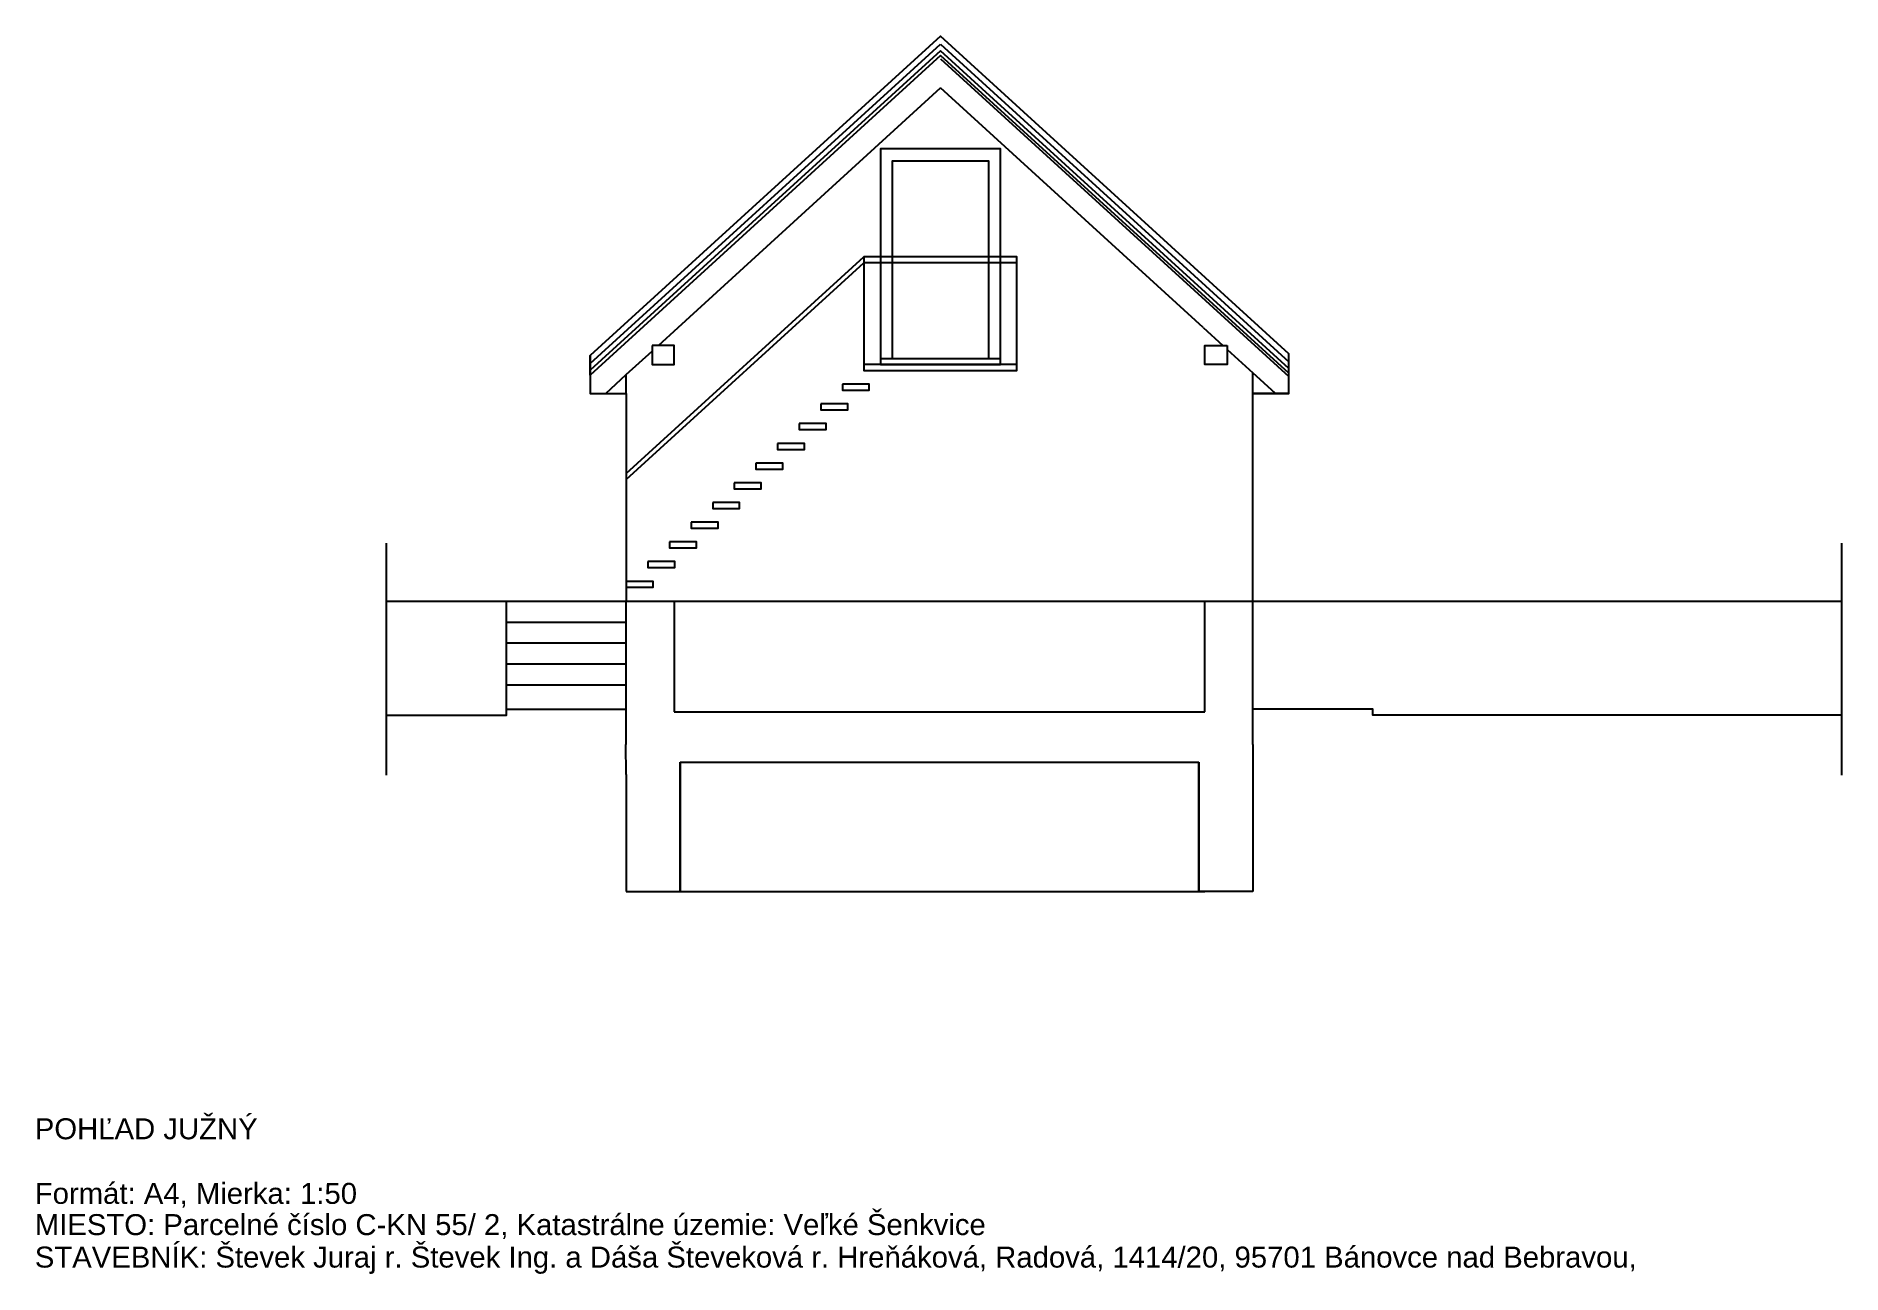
# Model space of a CAD drawing. Header units: millimetres. Extents: x 465413 to 965836, y 2516576 to 3795663.
# Drawn here: x 926872 to 941944, y 2837873 to 2848208 of the extents above; entities that cross this region are included whole.
import ezdxf
from ezdxf.lldxf.tags import DXFTag

# ---------------------------------------------------------------- set-up
doc = ezdxf.new("R2010")
doc.units = ezdxf.units.MM
for name, color, linetype in [('MUR_POH', 64, 'Continuous'), ('MUR_REZ', 3, 'Continuous'), ('PLO_LIN', 6, 'Continuous'), ('TXT_50_MIESTN', 7, 'Continuous')]:
    doc.layers.add(name, color=color, linetype=linetype)
doc.styles.add('ARIAL', font='arial.ttf', dxfattribs={"height": 250})
tags = doc.linetypes.add('DASHED', pattern=[0.75, 0.5, -0.25]).pattern_tags.tags
tags[6:7] = [DXFTag(74, 4), DXFTag(75, 0), DXFTag(340, '0'), DXFTag(46, 1.0), DXFTag(50, 0.0), DXFTag(44, 0.0), DXFTag(45, 0.0)]
tags[4:5] = [DXFTag(74, 4), DXFTag(75, 0), DXFTag(340, '0'), DXFTag(46, 1.0), DXFTag(50, 0.0), DXFTag(44, 0.0), DXFTag(45, 0.0)]

msp = doc.modelspace()

# ---------------------------------------------------------------- texts
at = {"layer": 'TXT_50_MIESTN', "style": 'ARIAL'}
for s, p in [('POHĽAD JUŽNÝ', (926860.7, 2838997.6)), ('Formát: A4, Mierka: 1:50', (926860.7, 2838458.1)), ('MIESTO: Parcelné číslo C-KN 55/ 2, Katastrálne územie:^JVeľké Šenkvice', (926860.7, 2838197.4)), ('STAVEBNÍK: Števek Juraj r. Števek Ing. a Dáša Števeková r. Hreňáková, Radová, 1414/20, 95701 Bánovce nad Bebravou,', (926860.7, 2837926.2))]:
    msp.add_text(s, height=175, dxfattribs=at).set_placement(p)

# ---------------------------------------------------------------- linework, layer by layer
at = {"layer": 'MUR_POH', "color": 8, "linetype": 'DASHED', "ltscale": 250}
for p, q in [((937027.6, 2842292.8), (937027.6, 2841066.2)), ((932247.3, 2842146.2), (932247.3, 2841066.2)), ((932247.3, 2841066.2), (932247.3, 2842146.2)), ((936577.6, 2842146.2), (936577.6, 2841066.2)), ((936577.6, 2841066.2), (936577.6, 2842146.2)), ((931797.3, 2842042.8), (931797.3, 2841066.2)), ((931797.3, 2841066.2), (932247.3, 2841066.2)), ((937027.6, 2841066.2), (936577.6, 2841066.2))]:
    msp.add_line(p, q, dxfattribs=at)
at = {"layer": 'MUR_POH', "color": 8, "linetype": 'DASHED', "ltscale": 250, "flags": 128}
for points in [[(930797.3, 2842539.8), (930797.3, 2843491.3)], [(931797.3, 2842292.8), (931797.3, 2843491.3)], [(932197.3, 2843491.3), (932197.3, 2842566.2)], [(936627.6, 2842566.2), (936627.6, 2843491.3)], [(937027.6, 2842292.8), (937027.6, 2843491.3)], [(930797.3, 2843316.3), (931797.3, 2843316.3)], [(930796.1, 2843141.3), (931797.3, 2843141.3)], [(930797.3, 2842966.3), (931797.3, 2842966.3)], [(930797.3, 2842791.3), (931797.3, 2842791.3)], [(929797.3, 2842539.8), (930797.3, 2842539.8), (930797.3, 2842589.8), (931797.3, 2842589.8)], [(932197.3, 2842566.2), (936627.6, 2842566.2)], [(941943.6, 2842539.8), (938027.6, 2842539.8), (938027.6, 2842589.8), (937027.6, 2842589.8)], [(931797.3, 2842042.8), (931794.6, 2842292.8)], [(932247.3, 2842146.2), (936577.6, 2842146.2)], [(932197.3, 2841066.2), (936627.6, 2841066.2)]]:
    msp.add_lwpolyline(points, dxfattribs=at)
at = {"layer": 'MUR_REZ', "flags": 128}
for points in [[(937027.6, 2843491.3), (937027.6, 2845225), (937327.6, 2845225), (937327.6, 2845555.9), (934420.6, 2848208.1), (931497.3, 2845541), (931497.3, 2845225), (931797.3, 2845225), (931797.3, 2843491.3)], [(929797.3, 2842038.3), (929797.3, 2843973.7)], [(941943.6, 2842038.3), (941943.6, 2843973.7)], [(929797.3, 2843491.3), (941943.6, 2843491.3)]]:
    msp.add_lwpolyline(points, dxfattribs=at)
at = {"layer": 'PLO_LIN', "color": 252}
for p, q in [((934420.6, 2848208.1), (931497.3, 2845541)), ((931497.3, 2845473.3), (934420.6, 2848140.5)), ((937327.6, 2845555.9), (934420.6, 2848208.1)), ((934420.6, 2848140.5), (937327.6, 2845488.2)), ((934420.6, 2848086.3), (931497.3, 2845419.1)), ((937327.6, 2845434), (934420.6, 2848086.3)), ((937327.6, 2845393.4), (934420.6, 2848045.7)), ((934420.6, 2848018.6), (937327.6, 2845366.4)), ((936611.3, 2845776.2), (934420.6, 2847775)), ((937327.6, 2845366.4), (937327.6, 2845555.9)), ((937215.5, 2845225), (937027.6, 2845396.4)), ((937327.6, 2845225), (937327.6, 2845366.4)), ((937327.6, 2845225), (937215.5, 2845225))]:
    msp.add_line(p, q, dxfattribs=at)
for points in [[(934420.6, 2848045.7), (931497.3, 2845378.5), (931497.3, 2845225), (931625.7, 2845225), (931797.3, 2845381.5)], [(932229.9, 2845776.2), (934420.6, 2847775)], [(934920.6, 2845466.2), (934920.6, 2847266.2), (933920.6, 2847266.2), (933920.6, 2845466.2)], [(934020.6, 2845516.2), (934020.6, 2847166.2), (934820.6, 2847166.2), (934820.6, 2845516.2)], [(931797.3, 2844555.8), (933781.5, 2846366.2)], [(931797.3, 2844505.8), (933781.5, 2846316.2)], [(935058.5, 2845466.2), (935058.5, 2846366.2), (933781.5, 2846366.2), (933781.5, 2845466.2)], [(935058.5, 2845416.2), (935058.5, 2846316.2), (933781.5, 2846316.2), (933781.5, 2845416.2)], [(932065.5, 2845626.2), (932229.9, 2845776.2)], [(936611.3, 2845776.2), (936775.8, 2845626.2)], [(931797.3, 2845381.5), (932012.3, 2845577.7)], [(936812.6, 2845592.6), (937027.6, 2845396.4)], [(931497.3, 2845378.5), (931497.3, 2845541)], [(933920.6, 2845516.2), (934920.6, 2845516.2)], [(933920.6, 2845466.2), (934920.6, 2845466.2)], [(937027.6, 2845225), (937027.6, 2845396.4)], [(931797.3, 2845225), (931797.3, 2845381.5)], [(931497.3, 2845225), (931797.3, 2845225)], [(937215.5, 2845225), (937027.6, 2845225)]]:
    msp.add_lwpolyline(points, dxfattribs=at)
for points in [[(932012.3, 2845626.2), (932012.3, 2845466.2), (932197.3, 2845466.2), (932197.3, 2845626.2)], [(936812.6, 2845626.2), (936812.6, 2845466.2), (936627.6, 2845466.2), (936627.6, 2845626.2)], [(933781.5, 2845466.2), (933781.5, 2845416.2), (935058.5, 2845416.2), (935058.5, 2845466.2)], [(933601.1, 2845301.6), (933601.1, 2845251.6), (933826.1, 2845251.6), (933826.1, 2845301.6)], [(933420.7, 2845137.1), (933420.7, 2845087.1), (933645.7, 2845087.1), (933645.7, 2845137.1)], [(933240.4, 2844972.5), (933240.4, 2844922.5), (933465.4, 2844922.5), (933465.4, 2844972.5)], [(933060, 2844807.9), (933060, 2844757.9), (933285, 2844757.9), (933285, 2844807.9)], [(932879.6, 2844643.3), (932879.6, 2844593.3), (933104.6, 2844593.3), (933104.6, 2844643.3)], [(932699.2, 2844478.7), (932699.2, 2844428.7), (932924.2, 2844428.7), (932924.2, 2844478.7)], [(932518.8, 2844314.2), (932518.8, 2844264.2), (932743.8, 2844264.2), (932743.8, 2844314.2)], [(932338.4, 2844149.6), (932338.4, 2844099.6), (932563.4, 2844099.6), (932563.4, 2844149.6)], [(932158, 2843985), (932158, 2843935), (932383, 2843935), (932383, 2843985)], [(931977.7, 2843820.4), (931977.7, 2843770.4), (932202.7, 2843770.4), (932202.7, 2843820.4)], [(931797.3, 2843655.8), (931797.3, 2843605.8), (932022.3, 2843605.8), (932022.3, 2843655.8)]]:
    msp.add_lwpolyline(points, close=True, dxfattribs=at)

msp.set_redraw_order([(e.dxf.handle, doc.entitydb.next_handle()) for e in msp.query("TEXT MTEXT ATTDEF DIMENSION ARC_DIMENSION")])  # texts and dimensions are drawn at this point

doc.saveas('drawing.dxf')
